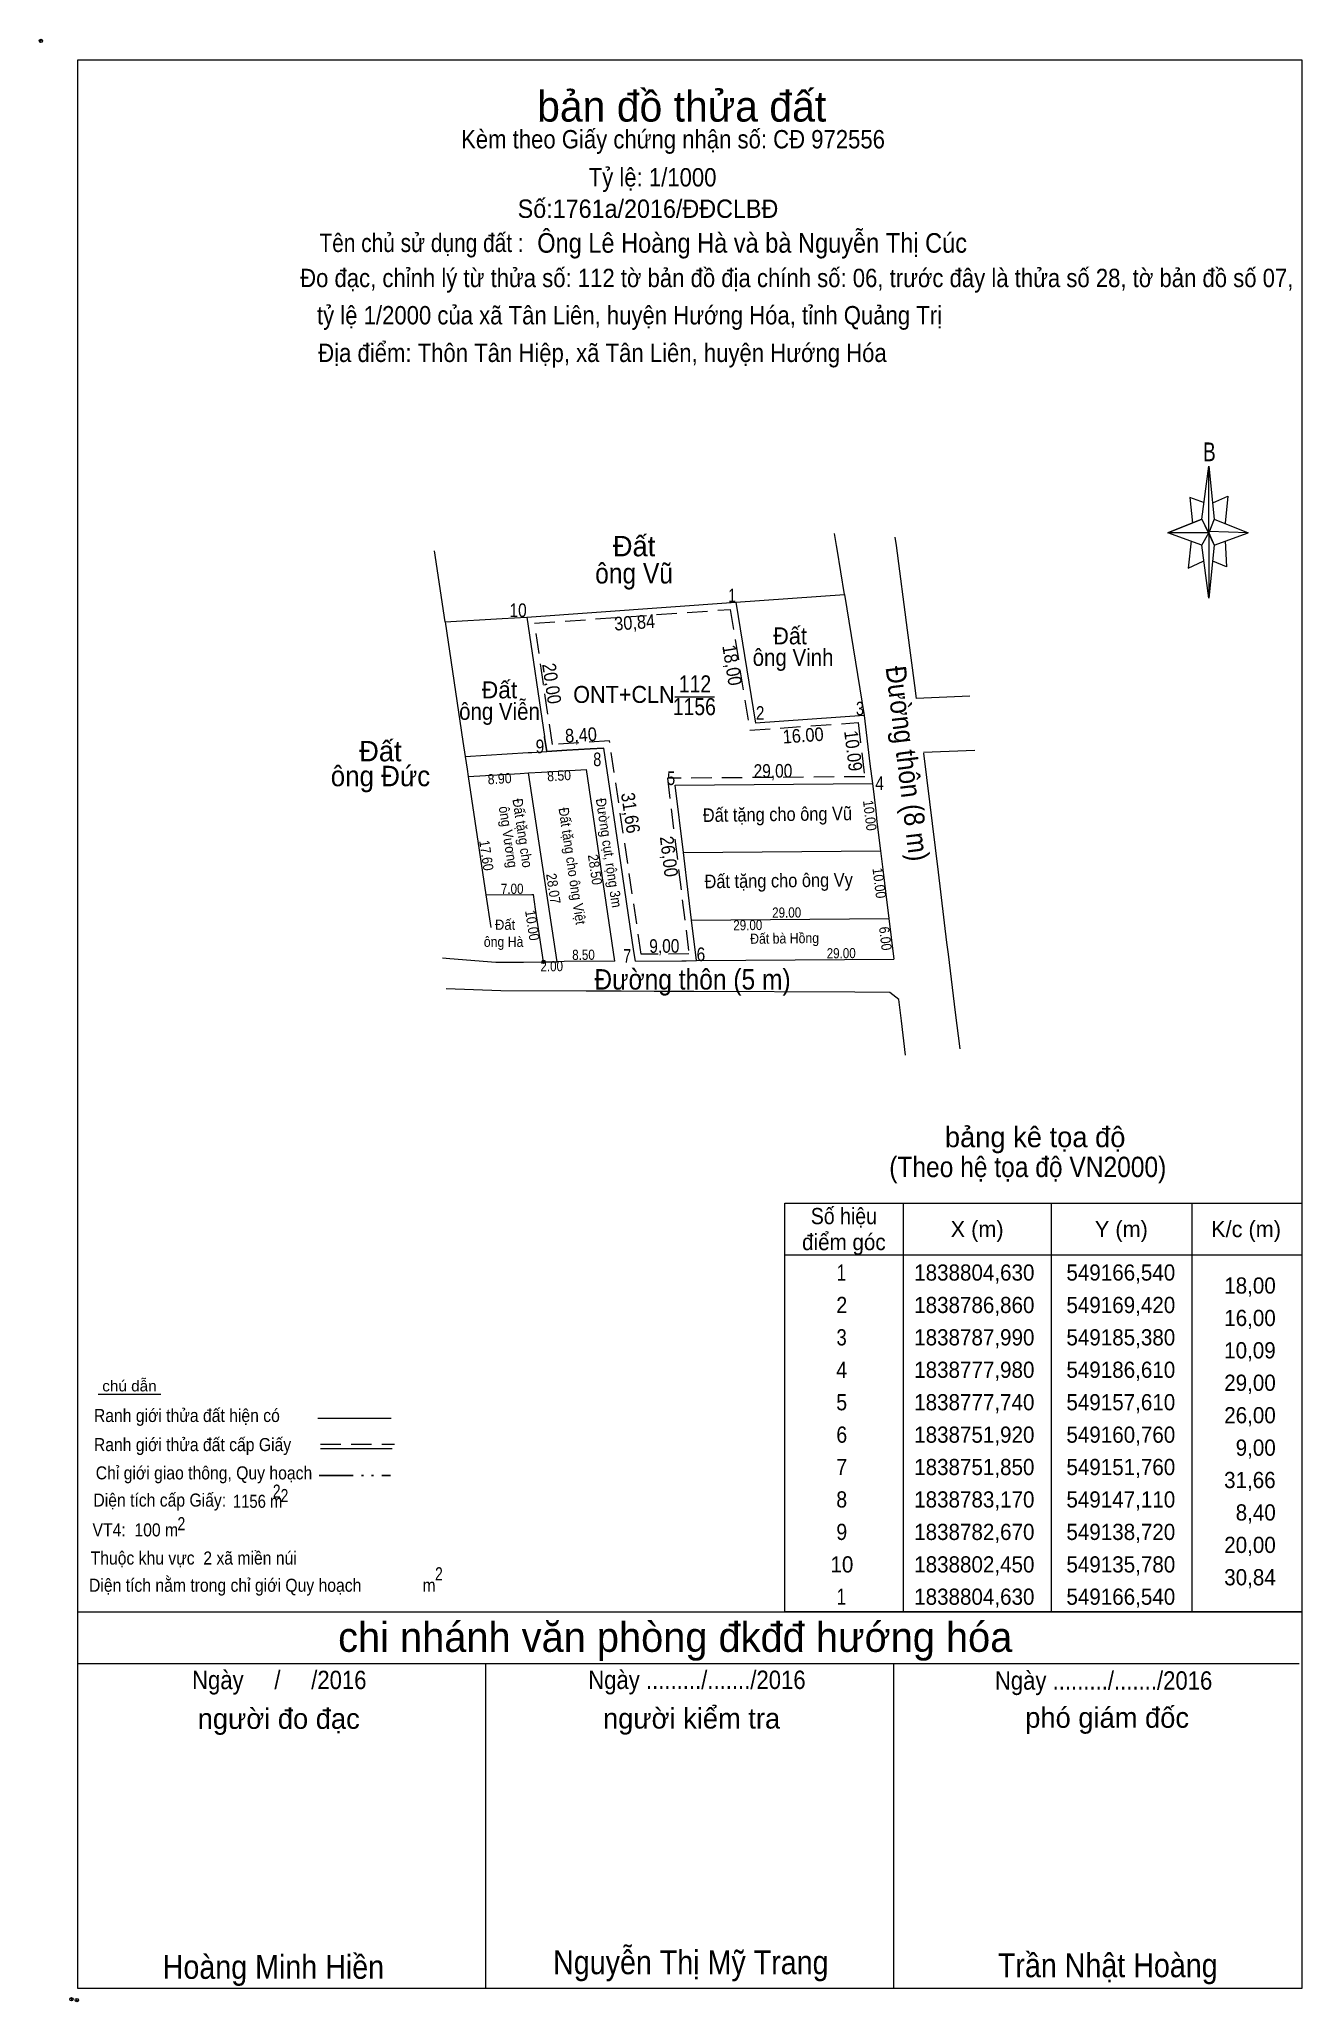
# Model space of a CAD drawing. Header units: metres. Extents: x 548089 to 549671, y 1838573 to 1838958.
# Drawn here: x 549064.1 to 549249.8, y 1838598.8 to 1838887.4 of the extents above; entities that cross this region are included whole.
import ezdxf
from ezdxf.enums import TextEntityAlignment as Align

# ---------------------------------------------------------------- set-up
doc = ezdxf.new("R2010")
doc.units = ezdxf.units.M
doc.header["$PDMODE"] = 32
doc.header["$PDSIZE"] = 0.5
for name, pattern in [('DASH_DOUBLE_DOT', [9.2, 5, -1.2, 0.3, -1.2, 0.3, -1.2]), ('DOTTED', [1.5, 0.3, -1.2]), ('MEDIUM_DASHED', [4.5, 3, -1.5])]:
    doc.linetypes.add(name, pattern=pattern)
for name, color, linetype, lineweight in [('1', 7, 'DOTTED', 13), ('15', 7, 'Continuous', 13), ('28', 7, 'Continuous', 13), ('63', 7, 'Continuous', 13)]:
    doc.layers.add(name, color=color, linetype=linetype, lineweight=lineweight)

msp = doc.modelspace()

# ---------------------------------------------------------------- texts
at = {"layer": '15', "width": 0.9}
msp.add_text('10.09', height=2, rotation=276.973, dxfattribs=at).set_placement((549182.816, 1838782.661), align=Align.CENTER)
at = {"layer": '15'}
msp.add_text('Đất', height=3, dxfattribs=at).set_placement((549114.265, 1838781.23), align=Align.CENTER)
at = {"layer": '15', "width": 0.95}
msp.add_text('ông Đức', height=3, dxfattribs=at).set_placement((549114.275, 1838777.57), align=Align.CENTER)
at = {"layer": '28'}
for s, height, p in [('bản đồ thửa đất', 4.5, (549158.57, 1838875.3)), ('bảng kê tọa độ', 3, (549210.55, 1838724.49)), ('chi nhánh văn phòng đkđđ hướng hóa', 4.374, (549157.62, 1838650.28)), ('người đo đạc', 3, (549099.315, 1838638.96)), ('người kiểm tra', 3, (549160.025, 1838639)), ('phó giám đốc', 3, (549221.13, 1838639.12))]:
    msp.add_text(s, height=height, dxfattribs=at).set_placement(p, align=Align.CENTER)
for s, height, width, p in [('Kèm theo Giấy chứng nhận số: CĐ 972556', 2.7, 0.9, (549157.295, 1838871.36)), ('Tỷ lệ: 1/1000', 2.7, 0.9, (549154.29, 1838865.76)), ('Số:1761a/2016/ĐĐCLBĐ', 2.7, 0.95, (549153.615, 1838861.14)), ('Tên chủ sử dụng đất :', 2.7, 0.85, (549120.32, 1838856.12)), ('Đo đạc, chỉnh lý từ thửa số: 112 tờ bản đồ địa chính số: 06, trước đây là thửa số 28, tờ bản đồ số 07,', 2.7, 0.9, (549175.49, 1838850.96)), (' tỷ lệ 1/2000 của xã Tân Liên, huyện Hướng Hóa, tỉnh Quảng Trị', 2.7, 0.9, (549150.445, 1838845.48)), ('Địa điểm: Thôn Tân Hiệp, xã Tân Liên, huyện Hướng Hóa', 2.7, 0.9, (549146.92, 1838839.95)), ('B', 2.755, 0.75, (549236.17, 1838825.36)), ('(Theo hệ tọa độ VN2000)', 3, 0.9, (549209.46, 1838720.09)), ('chú dẫn', 1.6, 1.05, (549077.365, 1838688.58)), ('Ranh giới thửa đất hiện có ', 1.92, 0.9, (549086.13, 1838684.08)), ('Ranh giới thửa đất cấp Giấy', 1.92, 0.9, (549086.64, 1838679.8)), ('Chỉ giới giao thông, Quy hoạch', 1.92, 0.9, (549088.325, 1838675.64)), ('Diện tích cấp Giấy: ', 1.92, 0.9, (549082.145, 1838671.64)), ('1156 m ', 1.92, 0.85, (549096.515, 1838671.46)), ('2', 1.92, 0.8, (549099.015, 1838672.96)), ('2', 1.92, 0.8, (549100.165, 1838672.31)), (' VT4:  100 m ', 1.92, 0.9, (549078.225, 1838667.26)), ('2', 1.92, 0.8, (549084.995, 1838668.17)), ('Thuộc khu vực  2 xã miền núi', 1.92, 0.9, (549086.815, 1838663.12)), ('Diện tích nằm trong chỉ giới Quy hoạch              m', 1.92, 0.9, (549096.9, 1838659.12)), ('2', 1.92, 0.8, (549122.875, 1838660.8)), ('Ngày     /     /2016', 2.7, 0.9, (549099.395, 1838644.8)), ('Ngày ........./......./2016', 2.7, 0.9, (549160.81, 1838644.82)), ('Ngày ........./......./2016', 2.7, 0.9, (549220.61, 1838644.72)), ('Nguyễn Thị Mỹ Trang', 3.5, 0.9, (549159.915, 1838602.88)), ('Hoàng Minh Hiền', 3.5, 0.9, (549098.535, 1838602.2)), ('Trần Nhật Hoàng', 3.5, 0.9, (549221.225, 1838602.44))]:
    msp.add_text(s, height=height, dxfattribs=dict(at, width=width)).set_placement(p, align=Align.CENTER)
at = {"layer": '28', "width": 0.9}
msp.add_text('Ông Lê Hoàng Hà và bà Nguyễn Thị Cúc', height=2.88, dxfattribs=at).set_placement((549137.33, 1838856.02))
at = {"layer": '63'}
for s, height, p in [('Đất', 3, (549151.565, 1838811.38)), ('Đất', 2.5, (549131.785, 1838790.49)), ('X (m)', 2.384, (549202.015, 1838711.26)), ('Y (m)', 2.384, (549223.225, 1838711.26)), ('K/c (m)', 2.384, (549241.56, 1838711.26))]:
    msp.add_text(s, height=height, dxfattribs=at).set_placement(p, align=Align.CENTER)
for s, height, width, p in [('ông Vũ', 3, 0.9, (549151.57, 1838807.38)), ('Đất ', 2.5, 0.95, (549174.95, 1838798.43)), ('ông Vinh', 2.5, 0.9, (549174.95, 1838795.27)), ('ONT+CLN', 2.5, 0.95, (549150.075, 1838789.82)), ('112', 2.5, 0.85, (549160.53, 1838791.37)), ('ông Viễn', 2.5, 0.9, (549131.78, 1838787.33)), ('1156', 2.5, 0.85, (549160.43, 1838788.02)), ('Đất ', 1.5, 0.95, (549132.87, 1838756.46)), ('ông Hà', 1.5, 0.9, (549132.385, 1838753.95)), ('Đường thôn (5 m)', 3, 0.9, (549160.16, 1838747.67)), ('Số hiệu', 2.384, 0.9, (549182.42, 1838713.17)), ('điểm góc', 2.384, 0.95, (549182.42, 1838709.35)), (' 1', 2.384, 0.8, (549181.705, 1838704.87)), ('1838804,630', 2.384, 0.95, (549201.6, 1838704.87)), ('549166,540', 2.384, 0.95, (549223.145, 1838704.87)), (' 2', 2.384, 0.9, (549181.71, 1838700.1)), ('1838786,860', 2.384, 0.95, (549201.6, 1838700.1)), ('549169,420', 2.384, 0.95, (549223.145, 1838700.1)), (' 3', 2.384, 0.85, (549181.71, 1838695.34)), ('1838787,990', 2.384, 0.95, (549201.6, 1838695.34)), ('549185,380', 2.384, 0.95, (549223.145, 1838695.34)), (' 4', 2.384, 0.9, (549181.705, 1838690.57)), ('1838777,980', 2.384, 0.95, (549201.6, 1838690.57)), ('549186,610', 2.384, 0.95, (549223.145, 1838690.57)), (' 5', 2.384, 0.9, (549181.7, 1838685.8)), ('1838777,740', 2.384, 0.95, (549201.6, 1838685.8)), ('549157,610', 2.384, 0.95, (549223.145, 1838685.8)), (' 6', 2.384, 0.9, (549181.71, 1838681.03)), ('1838751,920', 2.384, 0.95, (549201.6, 1838681.03)), ('549160,760', 2.384, 0.95, (549223.145, 1838681.03)), (' 7', 2.384, 0.9, (549181.705, 1838676.27)), ('1838751,850', 2.384, 0.95, (549201.6, 1838676.27)), ('549151,760', 2.384, 0.95, (549223.145, 1838676.27)), (' 8', 2.384, 0.9, (549181.705, 1838671.5)), ('1838783,170', 2.384, 0.95, (549201.6, 1838671.5)), ('549147,110', 2.384, 0.95, (549223.145, 1838671.5)), (' 9', 2.384, 0.9, (549181.71, 1838666.73)), ('1838782,670', 2.384, 0.95, (549201.6, 1838666.73)), ('549138,720', 2.384, 0.95, (549223.145, 1838666.73)), (' 10', 2.384, 0.95, (549181.71, 1838661.95)), ('1838802,450', 2.384, 0.95, (549201.6, 1838661.95)), ('549135,780', 2.384, 0.95, (549223.145, 1838661.95)), (' 1', 2.384, 0.8, (549181.705, 1838657.2)), ('1838804,630', 2.384, 0.95, (549201.6, 1838657.2)), ('549166,540', 2.384, 0.95, (549223.145, 1838657.2))]:
    msp.add_text(s, height=height, dxfattribs=dict(at, width=width)).set_placement(p, align=Align.CENTER)
for s, height, width, p in [(' 1', 2, 0.75, (549166.54, 1838804.63)), (' 10', 2, 0.85, (549135.78, 1838802.45)), (' 2', 2, 0.85, (549170.74, 1838787.34)), (' 3', 2, 0.8, (549185.38, 1838787.99)), (' 9', 2, 0.85, (549138.36, 1838782.43)), (' 8', 2, 0.8, (549146.75, 1838780.52)), (' 5', 2, 0.8, (549157.61, 1838777.74)), (' 4', 2, 0.85, (549188.3, 1838777.02)), (' 6', 2, 0.85, (549162.03, 1838751.86)), (' 7', 2, 0.8, (549151.15, 1838751.61)), ('18,00', 2.384, 0.95, (549245.93, 1838702.96)), ('16,00', 2.384, 0.95, (549245.93, 1838698.19)), ('10,09', 2.384, 0.95, (549245.92, 1838693.43)), ('29,00', 2.384, 0.95, (549245.93, 1838688.66)), ('26,00', 2.384, 0.95, (549245.93, 1838683.89)), ('9,00', 2.384, 0.95, (549245.93, 1838679.12)), ('31,66', 2.384, 0.95, (549245.91, 1838674.36)), ('8,40', 2.384, 0.95, (549245.93, 1838669.59)), ('20,00', 2.384, 0.95, (549245.93, 1838664.82)), ('30,84', 2.384, 0.95, (549245.93, 1838660.06))]:
    msp.add_text(s, height=height, dxfattribs=dict(at, width=width)).set_placement(p, align=Align.RIGHT)
for s, height, rotation, width, p in [('30,84', 2, 4.054, 0.9, (549151.719, 1838800.66)), ('18,00', 2, 279.206, 0.9, (549165.01, 1838795.215)), ('20,00', 2, 278.454, 0.9, (549138.479, 1838792.527)), ('Đường thôn (8 m)', 3, 276.973, 0.9, (549190.294, 1838780.732)), ('8,40', 2, 3.41, 0.9, (549143.816, 1838784.117)), ('16.00', 2, 4.05, 0.9, (549176.499, 1838784.05)), ('8.50', 1.5, 3.37, 0.9, (549140.581, 1838778.382)), ('29,00', 2, 0.474, 0.85, (549172.002, 1838778.824)), ('8.90', 1.5, 3.416, 0.9, (549131.84, 1838777.933)), ('ông Vương', 1.5, 278.494, 0.9, (549132.341, 1838770.006)), ('Đất tặng cho ', 1.5, 278.494, 0.9, (549134.47, 1838770.326)), ('Đất tặng cho ông Việt', 1.5, 278.494, 0.9, (549141.736, 1838765.731)), ('Đường cụt, rộng 3m', 1.5, 278.494, 0.9, (549147.131, 1838767.661)), ('31,66', 2, 278.445, 0.9, (549150.078, 1838773.502)), ('Đất tặng cho ông Vũ', 2, 0.711, 0.9, (549172.663, 1838772.445)), ('10.00', 1.5, 276.947, 0.9, (549185.495, 1838773.186)), ('17.60', 1.5, 278.462, 0.9, (549129.118, 1838767.29)), ('26,00', 2, 276.956, 0.9, (549155.716, 1838767.116)), ('28.50', 1.5, 278.494, 0.9, (549145.099, 1838765.201)), ('10.00', 1.5, 276.947, 0.9, (549186.895, 1838763.246)), ('7.00', 1.5, 0.491, 0.85, (549133.654, 1838761.735)), ('28.07', 1.5, 278.606, 0.9, (549138.969, 1838762.397)), ('Đất tặng cho ông Vy', 2, 0.711, 0.9, (549172.843, 1838762.695)), ('29.00', 1.5, 0.474, 0.85, (549174.014, 1838758.248)), ('10.00', 1.5, 278.568, 0.9, (549135.872, 1838757.012)), ('29.00', 1.5, 0.711, 0.85, (549168.296, 1838756.397)), ('6.00', 1.5, 276.951, 0.9, (549187.786, 1838755.091)), ('9,00', 2, 0.446, 0.85, (549156.027, 1838753.078)), ('Đất bà Hồng', 1.5, 0.711, 0.9, (549173.711, 1838754.452)), ('2.00', 1.5, 0.573, 0.85, (549139.468, 1838750.357)), ('8.50', 1.5, 0.404, 0.85, (549144.135, 1838752.032)), ('29.00', 1.5, 0.474, 0.85, (549182.034, 1838752.268))]:
    msp.add_text(s, height=height, rotation=rotation, dxfattribs=dict(at, width=width)).set_placement(p, align=Align.CENTER)

# ---------------------------------------------------------------- linework, layer by layer
at = {"layer": '1', "linetype": 'MEDIUM_DASHED'}
msp.add_lwpolyline([(549165.7, 1838803.57), (549168.58, 1838785.8), (549184.5, 1838786.93), (549185.48, 1838778.97), (549156.48, 1838778.73), (549159.63, 1838752.91), (549152.62, 1838752.86), (549147.96, 1838784.22), (549139.57, 1838783.72), (549136.93, 1838801.53)], close=True, dxfattribs=at)
at = {"layer": '15'}
msp.add_line((549158.82, 1838767.81), (549157.61, 1838777.74), dxfattribs=at)
for points in [[(549185.38, 1838787.99), (549186.26, 1838780.87), (549186.61, 1838777.98)], [(549148.76, 1838751.83), (549141.29, 1838751.78), (549140.26, 1838751.77)]]:
    msp.add_lwpolyline(points, dxfattribs=at)
at = {"layer": '28'}
for p, q in [((549235.07, 1838816.84), (549236.07, 1838824.64)), ((549235.07, 1838813.04), (549230.07, 1838814.84)), ((549236.87, 1838816.84), (549241.87, 1838814.84)), ((549236.87, 1838813.04), (549236.07, 1838805.24)), ((549238.47, 1838813.64), (549238.67, 1838809.84)), ((549238.67, 1838809.84), (549236.67, 1838810.64)), ((549072.77, 1838688.18), (549081.97, 1838688.18)), ((549105.07, 1838684.64), (549115.83, 1838684.64)), ((549105.47, 1838680.16), (549115.99, 1838680.16)), ((549069.75, 1838656.16), (549249.75, 1838656.16)), ((549069.75, 1838648.56), (549249.35, 1838648.56)), ((549069.75, 1838648.56), (549249.35, 1838648.56)), ((549069.75, 1838648.56), (549249.35, 1838648.56)), ((549129.75, 1838600.76), (549129.75, 1838648.56)), ((549189.75, 1838600.76), (549189.75, 1838648.56))]:
    msp.add_line(p, q, dxfattribs=at)
at = {"layer": '28', "linetype": 'MEDIUM_DASHED'}
msp.add_line((549105.47, 1838680.8), (549116.35, 1838680.8), dxfattribs=at)
at = {"layer": '28', "linetype": 'DASH_DOUBLE_DOT', "lineweight": 25}
msp.add_line((549105.27, 1838676.22), (549115.75, 1838676.22), dxfattribs=at)
at = {"layer": '28'}
for points in [[(549069.75, 1838884.36), (549249.75, 1838884.36), (549249.75, 1838600.76), (549069.75, 1838600.76)], [(549236.07, 1838824.64), (549236.87, 1838816.84), (549236.07, 1838814.84)], [(549236.07, 1838814.84), (549230.07, 1838814.84), (549235.07, 1838816.84), (549236.87, 1838813.04), (549241.87, 1838814.84), (549236.07, 1838815.04)], [(549236.07, 1838814.84), (549236.07, 1838805.24), (549235.07, 1838813.04)]]:
    msp.add_lwpolyline(points, close=True, dxfattribs=at)
for points in [[(549236.67, 1838819.24), (549238.87, 1838820.24), (549238.47, 1838816.24)], [(549235.47, 1838819.24), (549233.27, 1838820.04), (549233.67, 1838816.24)], [(549236.07, 1838814.84), (549235.07, 1838816.84), (549230.07, 1838814.84)], [(549236.07, 1838814.84), (549236.87, 1838813.04), (549241.87, 1838814.84)], [(549233.47, 1838813.64), (549233.07, 1838809.64), (549235.27, 1838810.64)], [(549249.75, 1838600.76), (549069.75, 1838600.76), (549069.75, 1838648.56)]]:
    msp.add_lwpolyline(points, dxfattribs=at)
for p in [(549064.35, 1838887.16), (549068.83, 1838599.2), (549069.63, 1838599.08)]:
    msp.add_point(p, dxfattribs=at)
at = {"layer": '63'}
for p, q in [((549181.33, 1838812.99), (549181.05, 1838814.72)), ((549123.8, 1838801.74), (549122.24, 1838812.19)), ((549181.42, 1838812.41), (549181.33, 1838812.99)), ((549182.5, 1838805.76), (549181.42, 1838812.41)), ((549166.54, 1838804.63), (549182.5, 1838805.76)), ((549182.5, 1838805.76), (549185.38, 1838787.99)), ((549135.78, 1838802.45), (549138.39, 1838784.9)), ((549191.73, 1838800.54), (549192.81, 1838792.37)), ((549192.81, 1838792.37), (549193.06, 1838790.48)), ((549157.54, 1838790.69), (549163.39, 1838790.69)), ((549200.95, 1838790.81), (549193.06, 1838790.48)), ((549185.38, 1838787.99), (549169.42, 1838786.86)), ((549138.42, 1838784.71), (549138.39, 1838784.9)), ((549138.72, 1838782.67), (549141.68, 1838782.85)), ((549141.68, 1838782.85), (549145.1, 1838783.05)), ((549145.1, 1838783.05), (549141.68, 1838782.85)), ((549145.1, 1838783.05), (549147.11, 1838783.17)), ((549148.82, 1838771.64), (549147.11, 1838783.17)), ((549201.7, 1838782.83), (549194.12, 1838782.51)), ((549126.74, 1838781.96), (549135.99, 1838782.51)), ((549137.94, 1838779.63), (549144.55, 1838780.02)), ((549148.76, 1838751.83), (549144.55, 1838780.02)), ((549194.13, 1838782.43), (549196.27, 1838764.92)), ((549127.18, 1838778.99), (549129.77, 1838761.58)), ((549136.06, 1838779.52), (549137.94, 1838779.63)), ((549140.26, 1838751.77), (549136.06, 1838779.52)), ((549157.61, 1838777.74), (549186.61, 1838777.98)), ((549186.61, 1838777.98), (549187.1, 1838773.94)), ((549151.55, 1838753.26), (549148.82, 1838771.64)), ((549151.55, 1838753.26), (549148.82, 1838771.64)), ((549158.82, 1838767.81), (549187.82, 1838768.05)), ((549187.82, 1838768.05), (549188.25, 1838764.52)), ((549188.25, 1838764.52), (549188.54, 1838762.11)), ((549196.27, 1838764.92), (549197.53, 1838754.59)), ((549129.77, 1838761.58), (549130.49, 1838756.79)), ((549188.54, 1838762.11), (549189.03, 1838758.12)), ((549160.03, 1838757.88), (549189.03, 1838758.12)), ((549160.76, 1838751.92), (549160.03, 1838757.88)), ((549189.03, 1838758.12), (549189.76, 1838752.16)), ((549197.53, 1838754.59), (549197.75, 1838752.86)), ((549151.76, 1838751.85), (549151.55, 1838753.26)), ((549151.76, 1838751.85), (549158.59, 1838751.9)), ((549159.23, 1838751.91), (549160.76, 1838751.92)), ((549160.76, 1838751.92), (549189.76, 1838752.16)), ((549197.75, 1838752.86), (549198.79, 1838744.32)), ((549131.99, 1838747.48), (549123.94, 1838747.77)), ((549131.99, 1838747.48), (549123.94, 1838747.77)), ((549131.99, 1838747.48), (549123.94, 1838747.77)), ((549131.99, 1838747.48), (549123.94, 1838747.77)), ((549144.51, 1838747.43), (549131.99, 1838747.48)), ((549144.51, 1838747.43), (549131.99, 1838747.48)), ((549144.51, 1838747.43), (549131.99, 1838747.48)), ((549149.67, 1838747.41), (549144.51, 1838747.43)), ((549149.67, 1838747.41), (549144.51, 1838747.43)), ((549149.67, 1838747.41), (549144.51, 1838747.43)), ((549154.54, 1838747.39), (549149.67, 1838747.41)), ((549154.54, 1838747.39), (549149.67, 1838747.41)), ((549154.54, 1838747.39), (549149.67, 1838747.41)), ((549160.37, 1838747.37), (549154.54, 1838747.39)), ((549198.79, 1838744.32), (549199.45, 1838738.93)), ((549191.13, 1838716.26), (549191.13, 1838656.19)), ((549212.88, 1838716.26), (549212.88, 1838656.19)), ((549233.59, 1838716.26), (549233.59, 1838656.19)), ((549173.73, 1838708.64), (549249.75, 1838708.64))]:
    msp.add_line(p, q, dxfattribs=at)
for points in [[(549189.93, 1838814.17), (549190.09, 1838812.99), (549191.73, 1838800.54)], [(549135.78, 1838802.45), (549166.54, 1838804.63), (549169.42, 1838786.86)], [(549123.8, 1838801.74), (549132.15, 1838802.23), (549135.78, 1838802.45)], [(549123.8, 1838801.74), (549126.41, 1838784.17), (549126.74, 1838781.96)], [(549138.39, 1838784.9), (549138.42, 1838784.71), (549138.72, 1838782.67)], [(549141.68, 1838782.85), (549138.72, 1838782.67), (549138.42, 1838784.71)], [(549148.82, 1838771.64), (549147.11, 1838783.17), (549145.1, 1838783.05)], [(549126.74, 1838781.96), (549127.02, 1838780.08), (549127.18, 1838778.99)], [(549135.99, 1838782.51), (549136.51, 1838782.54), (549138.72, 1838782.67)], [(549127.18, 1838778.99), (549134.84, 1838779.45), (549136.06, 1838779.52)], [(549187.1, 1838773.94), (549187.29, 1838772.35), (549187.82, 1838768.05)], [(549160.03, 1838757.88), (549159.58, 1838761.54), (549158.82, 1838767.81)], [(549129.77, 1838761.58), (549136.52, 1838761.64), (549136.77, 1838761.64)], [(549138.26, 1838751.75), (549137.09, 1838759.49), (549136.77, 1838761.64)], [(549123.38, 1838752.35), (549124.47, 1838752.26), (549131.26, 1838751.69)], [(549131.26, 1838751.69), (549135.29, 1838751.72), (549138.26, 1838751.75)], [(549138.26, 1838751.75), (549139.14, 1838751.76), (549140.26, 1838751.77)], [(549158.59, 1838751.9), (549159.07, 1838751.91), (549159.23, 1838751.91)], [(549190.5, 1838746.21), (549189.16, 1838747.26), (549184.04, 1838747.28), (549160.37, 1838747.37), (549154.54, 1838747.39)], [(549190.5, 1838746.21), (549189.16, 1838747.26), (549184.04, 1838747.28), (549160.37, 1838747.37), (549154.54, 1838747.39)], [(549190.5, 1838746.21), (549189.16, 1838747.26), (549184.04, 1838747.28), (549160.37, 1838747.37)], [(549191.49, 1838738.04), (549190.88, 1838743.09), (549190.5, 1838746.21)], [(549191.49, 1838738.04), (549190.88, 1838743.09), (549190.5, 1838746.21)], [(549191.49, 1838738.04), (549190.88, 1838743.09), (549190.5, 1838746.21)]]:
    msp.add_lwpolyline(points, dxfattribs=at)
msp.add_lwpolyline([(549173.73, 1838716.26), (549249.75, 1838716.26), (549249.75, 1838656.19), (549173.73, 1838656.19)], close=True, dxfattribs=at)
msp.add_point((549138.26, 1838751.75), dxfattribs=at)

msp.set_redraw_order([(e.dxf.handle, doc.entitydb.next_handle()) for e in msp.query("TEXT MTEXT ATTDEF DIMENSION ARC_DIMENSION")])  # texts and dimensions are drawn at this point

doc.saveas('drawing.dxf')
